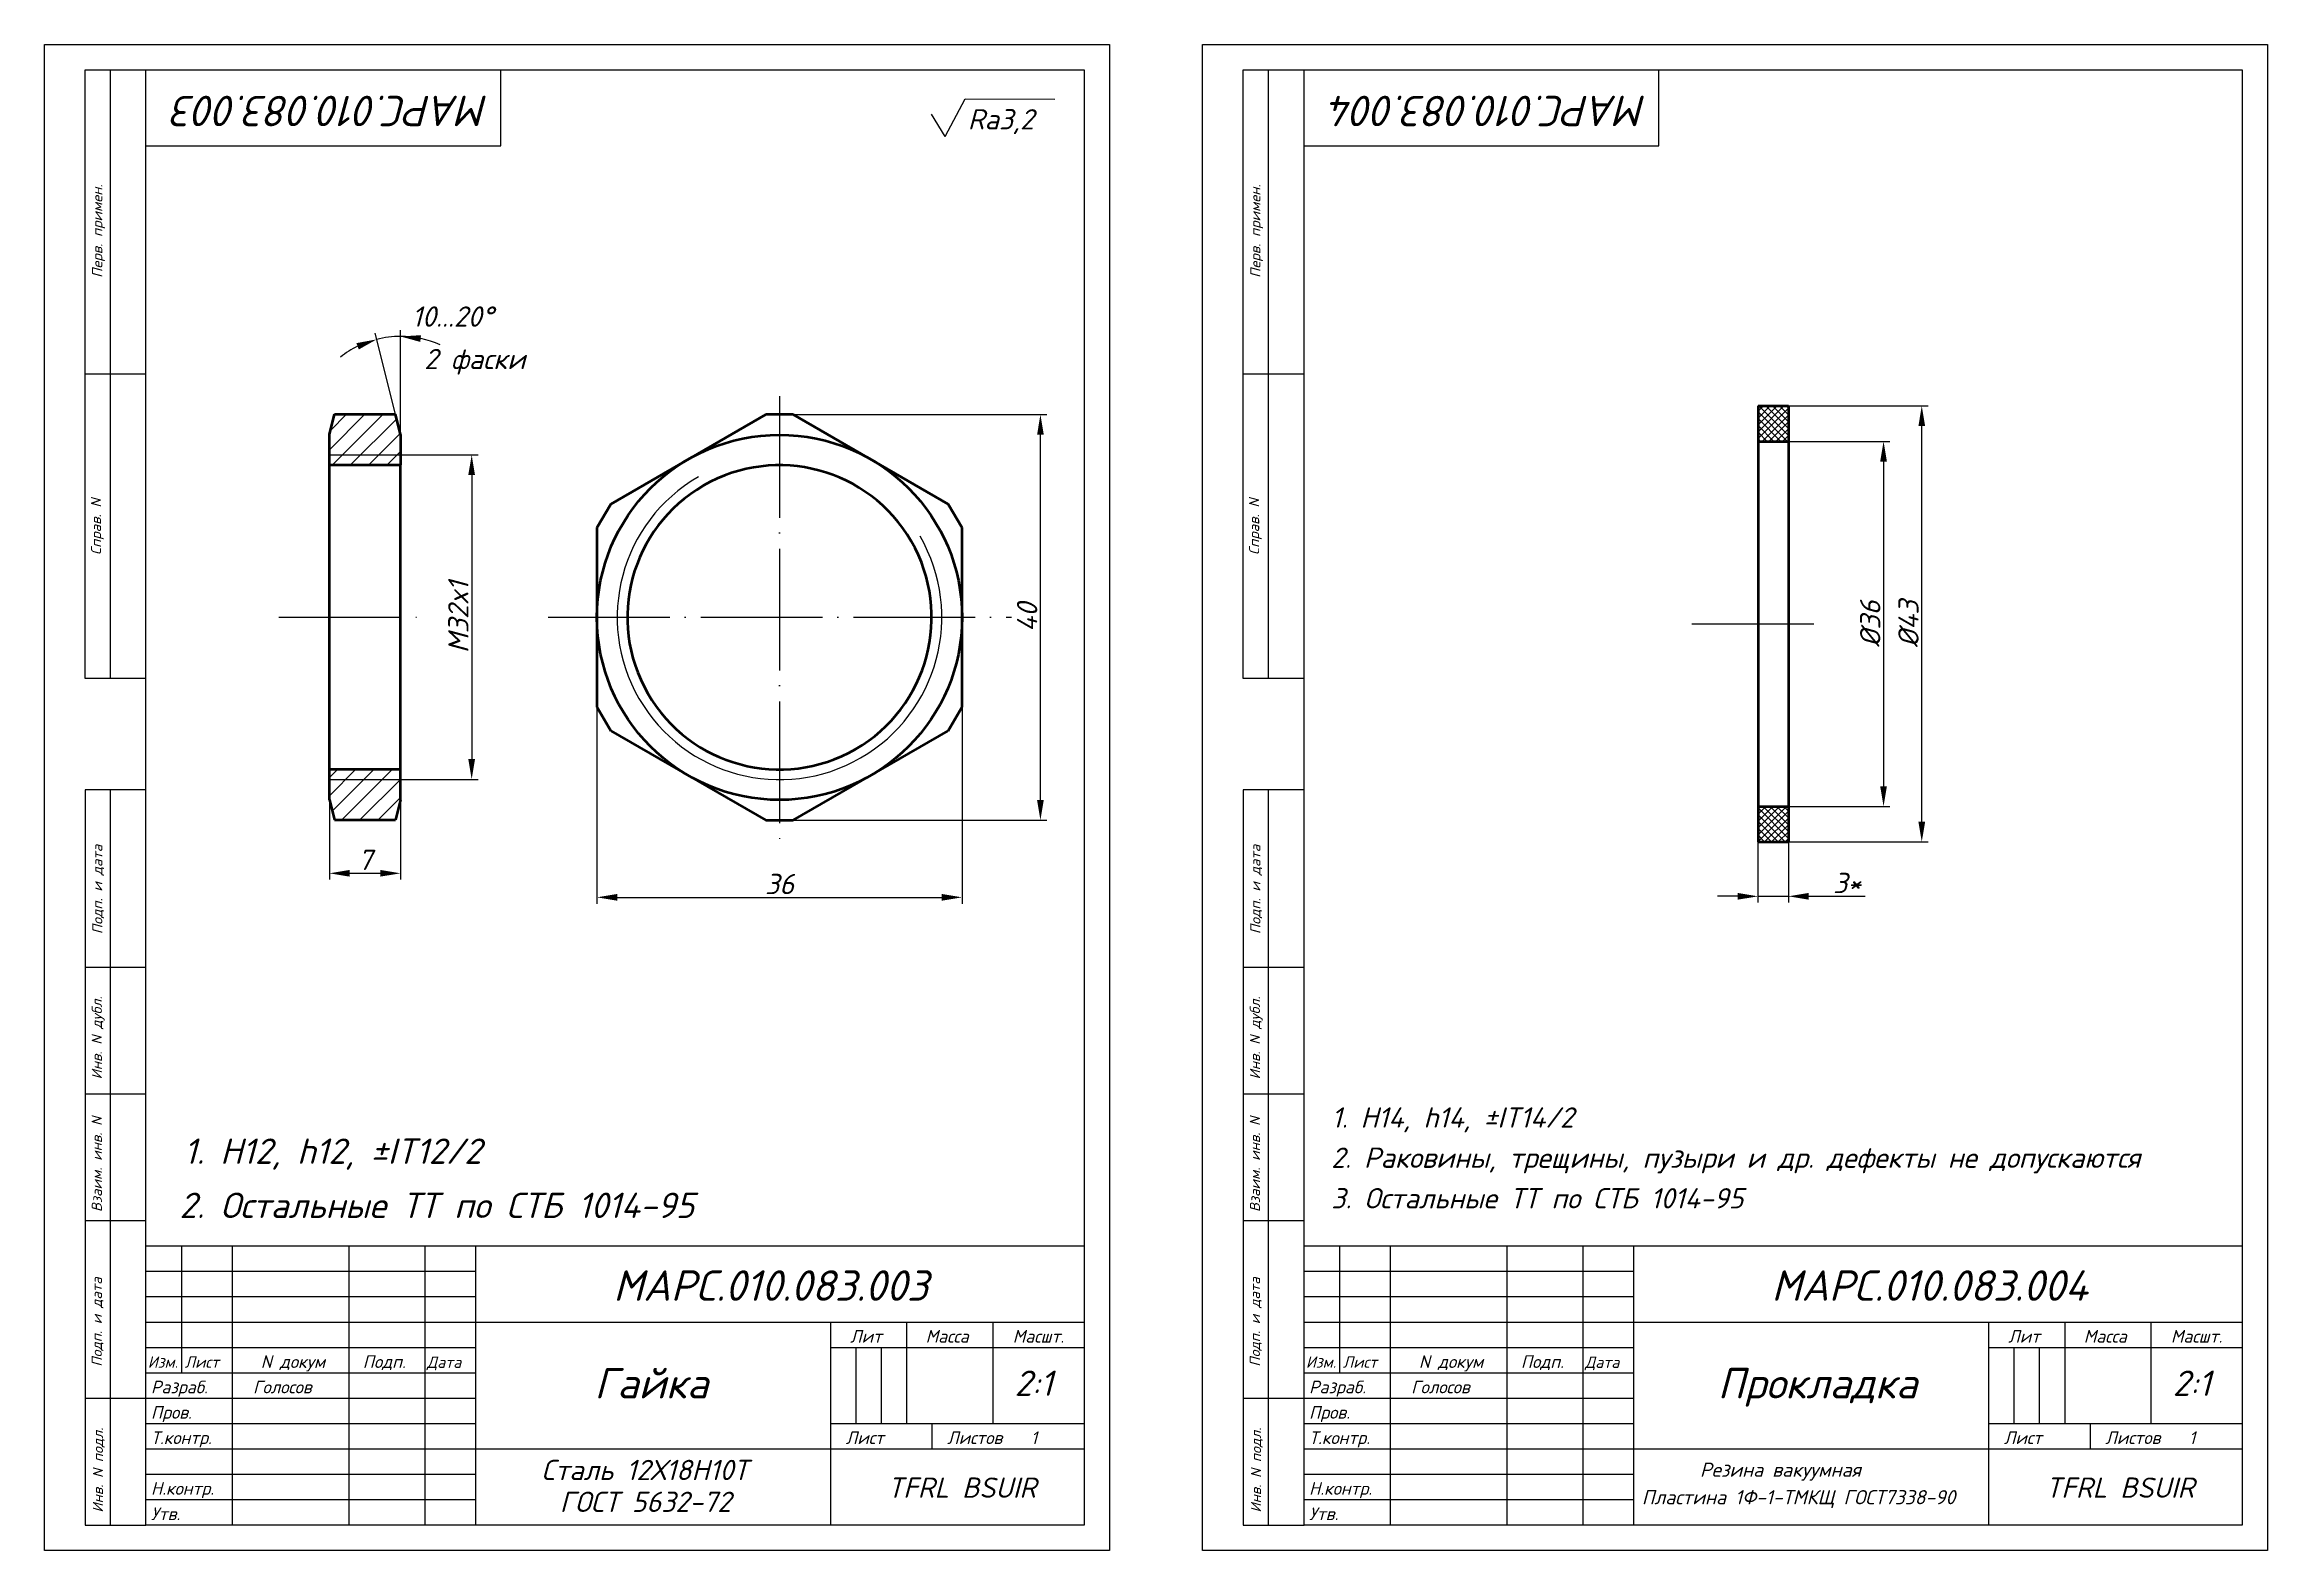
# Model space of a CAD drawing. Header units: millimetres. Extents: x -5427 to 3670, y -5891 to 948.
# Drawn here: x 2085.5 to 2523.9, y -3544.2 to -3247.2 of the extents above; entities that cross this region are included whole.
import ezdxf
from ezdxf.enums import TextEntityAlignment as Align

# ---------------------------------------------------------------- set-up
doc = ezdxf.new("R2010")
doc.units = ezdxf.units.MM
doc.header["$MEASUREMENT"] = 0
doc.linetypes.add('ACAD_ISO04W100', pattern=[30, 24, -3, 0, -3])
doc.layers.add('оси', color=1, linetype='ACAD_ISO04W100')
doc.layers.add('Толстые', color=7, linetype='Continuous', lineweight=50)
doc.layers.add('Тонкие', color=140, linetype='Continuous', lineweight=25)
doc.styles.get("Standard").update_dxf_attribs({"font": 'isocpeui.ttf'})
doc.styles.add('Для рамки', font='simplex.shx', dxfattribs={"oblique": 15, "height": 4})
doc.dimstyles.new('ISO-25', dxfattribs={"dimtxt": 4, "dimasz": 4, "dimexe": 1.25, "dimexo": 0, "dimtad": 1, "dimtxsty": 'Standard', "dimcen": 2.5, "dimadec": 0, "dimazin": 0, "dimtfac": 1, "dimtmove": 0, "dimatfit": 3, "dimfxl": 1, "dimarcsym": 0})

msp = doc.modelspace()

# ---------------------------------------------------------------- texts
at = {"layer": 'Тонкие'}
for s, p in [('МАРС.010.083.003', (2173.213, -3257.293)), ('МАРС.010.083.004', (2401.581, -3257.293))]:
    msp.add_text(s, height=6, rotation=180, dxfattribs=at).set_placement(p)
for s, height, p in [('Ra3,2', 4, (2267.572, -3263.935)), ('10...20%%d', 4, (2157.94, -3302.835)), ('2 фаски', 4, (2160.361, -3311.21)), ('1. H14, h14, %%pIT14/2', 4, (2339.298, -3460.784)), ('1. H12, h12, %%pIT12/2', 5, (2113.003, -3467.923)), ('2. Раковины, трещины, пузыри и др. дефекты не допускаются', 4, (2339.211, -3468.713)), ('2. Остальные ТТ по СТБ 1014-95', 5, (2112.104, -3478.603)), ('3. Остальные ТТ по СТБ 1014-95', 4, (2339.211, -3476.713)), ('МАРС.010.083.003', 6, (2197.662, -3494.924)), ('МАРС.010.083.004', 6, (2426.03, -3494.924)), ('Изм.', 2.25, (2105.866, -3508.137)), ('Лист', 2.25, (2113.153, -3508.137)), ('Дата', 2.25, (2160.902, -3508.167)), ('Изм.', 2.25, (2334.234, -3508.137)), ('Лист', 2.25, (2341.521, -3508.137)), ('Дата', 2.25, (2389.27, -3508.167)), ('Разраб.', 2.5, (2106.498, -3513.182)), ('Голосов', 2.5, (2126.627, -3513.182)), ('Гайка', 6, (2193.934, -3514.188)), ('2:1', 5, (2276.785, -3513.679)), ('Разраб.', 2.5, (2334.866, -3513.182)), ('Голосов', 2.5, (2354.995, -3513.182)), ('Прокладка', 6, (2415.431, -3514.188)), ('2:1', 5, (2505.153, -3513.679)), ('Пров.', 2.5, (2106.498, -3518.182)), ('Пров.', 2.5, (2334.866, -3518.182)), ('Т.контр.', 2.5, (2106.498, -3523.182)), ('Лист', 2.5, (2243.498, -3523.182)), ('Листов', 2.5, (2263.498, -3523.182)), ('1', 2.5, (2280.012, -3523.182)), ('Т.контр.', 2.5, (2334.866, -3523.182)), ('Лист', 2.5, (2471.866, -3523.182)), ('Листов', 2.5, (2491.866, -3523.182)), ('1', 2.5, (2508.38, -3523.182)), ('Сталь 12Х18Н10Т', 4, (2183.497, -3530.291)), ('Резина вакуумная', 2.8, (2411.941, -3529.643)), ('Н.контр.', 2.5, (2106.498, -3533.182)), ('ГОСТ 5632-72', 4, (2187.104, -3536.572)), ('TFRL BSUIR', 4, (2251.672, -3533.777)), ('Н.контр.', 2.5, (2334.866, -3533.182)), ('Пластина 1Ф-1-ТМКЩ ГОСТ7338-90', 2.8, (2400.483, -3535.063)), ('TFRL BSUIR', 4, (2480.04, -3533.777)), ('Утв.', 2.5, (2106.498, -3538.182)), ('Утв.', 2.5, (2334.866, -3538.182))]:
    msp.add_text(s, height=height, dxfattribs=at).set_placement(p)
at = {"layer": 'Тонкие', "linetype": 'Continuous', "style": 'Для рамки', "oblique": 15}
for s, p in [('Перв. примен.', (2096.903, -3293.209)), ('Перв. примен.', (2325.271, -3293.209)), ('Справ. N', (2096.659, -3347.844)), ('Справ. N', (2325.027, -3347.844)), ('Подп. и дата', (2096.919, -3422.623)), ('Подп. и дата', (2325.287, -3422.623)), ('Инв. N дубл.', (2096.821, -3451.263)), ('Инв. N дубл.', (2325.189, -3451.263)), ('Взаим. инв. N', (2096.821, -3477.425)), ('Взаим. инв. N', (2325.189, -3477.425)), ('Подп. и дата', (2096.821, -3507.925)), ('Подп. и дата', (2325.189, -3507.925)), ('Инв. N подл.', (2097.046, -3536.696)), ('Инв. N подл.', (2325.414, -3536.696))]:
    msp.add_text(s, height=2, rotation=90, dxfattribs=at).set_placement(p)
at = {"layer": 'Тонкие'}
for s, p in [('Лит', (2247.498, -3503.182)), ('Масса', (2263.498, -3503.182)), ('Масшт.', (2281.498, -3503.182)), ('Лит', (2475.866, -3503.182)), ('Масса', (2491.866, -3503.182)), ('Масшт.', (2509.866, -3503.182)), ('N докум', (2134.498, -3508.182)), ('Подп.', (2152.498, -3508.182)), ('N докум', (2362.866, -3508.182)), ('Подп.', (2380.866, -3508.182))]:
    msp.add_text(s, height=2.5, dxfattribs=at).set_placement(p, align=Align.CENTER)

# ---------------------------------------------------------------- blocks, each defined once
blk = doc.blocks.new('*D140')
at = {"layer": 'Defpoints', "color": 0, "transparency": 16777216}
for p in [(2155.7, -3328.11), (2155.7, -3392.11), (2169.74, -3392.11)]:
    blk.add_point(p, dxfattribs=at)
at = {"layer": 'Тонкие', "color": 0, "lineweight": -2, "transparency": 16777216}
for p, q in [((2155.7, -3328.11), (2170.99, -3328.11)), ((2169.74, -3332.11), (2169.74, -3388.11)), ((2155.7, -3392.11), (2170.99, -3392.11))]:
    blk.add_line(p, q, dxfattribs=at)
at = {"layer": 'Тонкие', "color": 0, "transparency": 16777216}
for points in [[(2169.07, -3332.11), (2170.4, -3332.11), (2169.74, -3328.11)], [(2169.07, -3388.11), (2170.4, -3388.11), (2169.74, -3392.11)]]:
    blk.add_solid(points, dxfattribs=at)
at = {"layer": 'Тонкие', "color": 0, "transparency": 16777216, "insert": (2167.11, -3360.11), "char_height": 4, "attachment_point": 5, "rotation": 90}
blk.add_mtext('M32x1', dxfattribs=at)
blk = doc.blocks.new('*D141')
at = {"layer": 'Defpoints', "color": 0, "transparency": 16777216}
for p in [(2194.44, -3377.8), (2266.44, -3377.8), (2266.44, -3415.37)]:
    blk.add_point(p, dxfattribs=at)
at = {"layer": 'Тонкие', "color": 0, "lineweight": -2, "transparency": 16777216}
for p, q in [((2194.44, -3377.8), (2194.44, -3416.62)), ((2266.44, -3377.8), (2266.44, -3416.62)), ((2198.44, -3415.37), (2262.44, -3415.37))]:
    blk.add_line(p, q, dxfattribs=at)
at = {"layer": 'Тонкие', "color": 0, "transparency": 16777216}
for points in [[(2198.44, -3414.7), (2198.44, -3416.03), (2194.44, -3415.37)], [(2262.44, -3414.7), (2262.44, -3416.03), (2266.44, -3415.37)]]:
    blk.add_solid(points, dxfattribs=at)
at = {"layer": 'Тонкие', "color": 0, "transparency": 16777216, "insert": (2230.44, -3412.74), "char_height": 4, "attachment_point": 5}
blk.add_mtext('36', dxfattribs=at)
blk = doc.blocks.new('*D142')
at = {"layer": 'Defpoints', "color": 0, "transparency": 16777216}
for p in [(2233.16, -3320.16), (2281.89, -3320.16), (2233.16, -3400.16)]:
    blk.add_point(p, dxfattribs=at)
at = {"layer": 'Тонкие', "color": 0, "lineweight": -2, "transparency": 16777216}
for p, q in [((2233.16, -3320.16), (2283.14, -3320.16)), ((2281.89, -3396.16), (2281.89, -3324.16)), ((2233.16, -3400.16), (2283.14, -3400.16))]:
    blk.add_line(p, q, dxfattribs=at)
at = {"layer": 'Тонкие', "color": 0, "transparency": 16777216}
for points in [[(2281.23, -3324.16), (2282.56, -3324.16), (2281.89, -3320.16)], [(2281.23, -3396.16), (2282.56, -3396.16), (2281.89, -3400.16)]]:
    blk.add_solid(points, dxfattribs=at)
at = {"layer": 'Тонкие', "color": 0, "transparency": 16777216, "insert": (2279.27, -3360.16), "char_height": 4, "attachment_point": 5, "rotation": 90}
blk.add_mtext('40', dxfattribs=at)
blk = doc.blocks.new('*D143')
at = {"layer": 'Defpoints', "color": 0, "transparency": 16777216}
for p in [(2141.7, -3396.11), (2155.7, -3396.11), (2155.7, -3410.63)]:
    blk.add_point(p, dxfattribs=at)
at = {"layer": 'Тонкие', "color": 0, "lineweight": -2, "transparency": 16777216}
for p, q in [((2141.7, -3396.11), (2141.7, -3411.88)), ((2155.7, -3396.11), (2155.7, -3411.88)), ((2145.7, -3410.63), (2151.7, -3410.63))]:
    blk.add_line(p, q, dxfattribs=at)
at = {"layer": 'Тонкие', "color": 0, "transparency": 16777216}
for points in [[(2145.7, -3409.96), (2145.7, -3411.29), (2141.7, -3410.63)], [(2151.7, -3409.96), (2151.7, -3411.29), (2155.7, -3410.63)]]:
    blk.add_solid(points, dxfattribs=at)
at = {"layer": 'Тонкие', "color": 0, "transparency": 16777216, "insert": (2148.7, -3407.98), "char_height": 4, "attachment_point": 5}
blk.add_mtext('7', dxfattribs=at)
blk = doc.blocks.new('*D165')
at = {"layer": 'Defpoints', "color": 0, "transparency": 16777216}
for p in [(2429.39, -3325.45), (2429.39, -3397.45), (2448.15, -3397.45)]:
    blk.add_point(p, dxfattribs=at)
at = {"layer": 'Тонкие', "color": 0, "lineweight": -2, "transparency": 16777216}
for p, q in [((2429.39, -3325.45), (2449.4, -3325.45)), ((2448.15, -3329.45), (2448.15, -3393.45)), ((2429.39, -3397.45), (2449.4, -3397.45))]:
    blk.add_line(p, q, dxfattribs=at)
at = {"layer": 'Тонкие', "color": 0, "transparency": 16777216}
for points in [[(2447.48, -3329.45), (2448.81, -3329.45), (2448.15, -3325.45)], [(2447.48, -3393.45), (2448.81, -3393.45), (2448.15, -3397.45)]]:
    blk.add_solid(points, dxfattribs=at)
at = {"layer": 'Тонкие', "color": 0, "transparency": 16777216, "insert": (2445.52, -3361.45), "char_height": 4, "attachment_point": 5, "rotation": 90}
blk.add_mtext('%%c36', dxfattribs=at)
blk = doc.blocks.new('*D166')
at = {"layer": 'Defpoints', "color": 0, "transparency": 16777216}
for p in [(2429.39, -3318.45), (2455.68, -3318.45), (2429.39, -3404.45)]:
    blk.add_point(p, dxfattribs=at)
at = {"layer": 'Тонкие', "color": 0, "lineweight": -2, "transparency": 16777216}
for p, q in [((2429.39, -3318.45), (2456.93, -3318.45)), ((2455.68, -3400.45), (2455.68, -3322.45)), ((2429.39, -3404.45), (2456.93, -3404.45))]:
    blk.add_line(p, q, dxfattribs=at)
at = {"layer": 'Тонкие', "color": 0, "transparency": 16777216}
for points in [[(2455.02, -3322.45), (2456.35, -3322.45), (2455.68, -3318.45)], [(2455.02, -3400.45), (2456.35, -3400.45), (2455.68, -3404.45)]]:
    blk.add_solid(points, dxfattribs=at)
at = {"layer": 'Тонкие', "color": 0, "transparency": 16777216, "insert": (2453.06, -3361.45), "char_height": 4, "attachment_point": 5, "rotation": 90}
blk.add_mtext('%%c43', dxfattribs=at)
blk = doc.blocks.new('*D167')
at = {"layer": 'Defpoints', "color": 0, "transparency": 16777216}
for p in [(2423.39, -3404.45), (2429.39, -3404.45), (2429.39, -3415.17)]:
    blk.add_point(p, dxfattribs=at)
at = {"layer": 'Тонкие', "color": 0, "lineweight": -2, "transparency": 16777216}
for p, q in [((2423.39, -3404.45), (2423.39, -3416.42)), ((2429.39, -3404.45), (2429.39, -3416.42)), ((2419.39, -3415.17), (2415.39, -3415.17)), ((2423.39, -3415.17), (2429.39, -3415.17)), ((2433.39, -3415.17), (2444.53, -3415.17))]:
    blk.add_line(p, q, dxfattribs=at)
at = {"layer": 'Тонкие', "color": 0, "transparency": 16777216}
for points in [[(2419.39, -3414.5), (2419.39, -3415.83), (2423.39, -3415.17)], [(2433.39, -3414.5), (2433.39, -3415.83), (2429.39, -3415.17)]]:
    blk.add_solid(points, dxfattribs=at)
at = {"layer": 'Тонкие', "color": 0, "transparency": 16777216, "insert": (2440.96, -3412.54), "char_height": 4, "attachment_point": 5}
blk.add_mtext('3*', dxfattribs=at)

# ---------------------------------------------------------------- dimensions: what is measured, and where the dimension line sits
at = {"layer": 'Тонкие'}
for base, p1, p2, text, picture, middle in [((2281.894, -3320.157), (2233.162, -3400.157), (2233.162, -3320.157), '40', '*D142', (2279.269, -3360.157)), ((2455.683, -3318.446), (2429.393, -3404.446), (2429.393, -3318.446), '%%c43', '*D166', (2453.058, -3361.446)), ((2448.145, -3397.446), (2429.393, -3325.446), (2429.393, -3397.446), '%%c36', '*D165', (2445.52, -3361.446)), ((2169.736, -3392.111), (2155.698, -3328.111), (2155.698, -3392.111), 'M32x1', '*D140', (2167.111, -3360.111))]:
    dim = msp.add_linear_dim(base=base, p1=p1, p2=p2, angle=90, text=text, dimstyle='ISO-25', dxfattribs=at)
    dim.commit()
    dim.dimension.update_dxf_attribs({"geometry": picture, "text_midpoint": middle})
dim = msp.add_aligned_dim(p1=(2194.444, -3377.804), p2=(2266.444, -3377.804), distance=-37.564, text='36', dimstyle='ISO-25', dxfattribs=at)
dim.commit()
dim.dimension.update_dxf_attribs({"geometry": '*D141', "text_midpoint": (2230.444, -3412.742)})
for base, p1, p2, text, picture, middle in [((2155.698, -3410.627), (2141.698, -3396.111), (2155.698, -3396.111), '7', '*D143', (2148.698, -3407.977)), ((2429.393, -3415.166), (2423.393, -3404.446), (2429.393, -3404.446), '3*', '*D167', (2440.96, -3412.541))]:
    dim = msp.add_linear_dim(base=base, p1=p1, p2=p2, text=text, dimstyle='ISO-25', dxfattribs=at)
    dim.commit()
    dim.dimension.update_dxf_attribs({"geometry": picture, "text_midpoint": middle})

# ---------------------------------------------------------------- hatches: boundary and pattern name
at = {"layer": 'Тонкие'}
h = msp.add_hatch(dxfattribs=at)
h.set_pattern_fill('ANSI31', color=256, scale=0.8, angle=180, style=0)
h.set_pattern_definition([(225, (164.8254, -10469.406), (1.7960512, -1.7960512), [])])
h.paths.add_polyline_path([(2141.698, -3392.111), (2141.698, -3396.111), (2142.698, -3400.111), (2154.698, -3400.111), (2155.698, -3396.111), (2155.698, -3392.111)])
h.paths.add_polyline_path([(2141.698, -3390.111), (2141.698, -3392.111), (2155.698, -3392.111), (2155.698, -3390.111)])
h.paths.add_polyline_path([(2141.698, -3328.111), (2141.698, -3330.111), (2155.698, -3330.111), (2155.698, -3328.111)])
h.paths.add_polyline_path([(2155.698, -3328.111), (2155.698, -3324.111), (2154.698, -3320.111), (2142.698, -3320.111), (2141.698, -3324.111), (2141.698, -3328.111)])
h = msp.add_hatch(dxfattribs=at)
h.set_pattern_fill('ANSI37', color=256, scale=0.3, angle=90, style=0)
h.set_pattern_definition([(135, (22.2454, -1295.6481), (-0.6735192, -0.6735192), []), (225, (22.2454, -1295.6481), (0.6735192, -0.6735192), [])])
h.paths.add_polyline_path([(2423.393, -3325.446), (2429.393, -3325.446), (2429.393, -3318.446), (2423.393, -3318.446)])
h.paths.add_polyline_path([(2423.393, -3397.446), (2423.393, -3404.446), (2429.393, -3404.446), (2429.393, -3397.446)])

# ---------------------------------------------------------------- linework, layer by layer
for p, q in [((2085.498, -3544.182), (2085.498, -3247.182)), ((2085.498, -3247.182), (2295.498, -3247.182)), ((2295.498, -3247.182), (2295.498, -3544.182)), ((2313.866, -3544.182), (2313.866, -3247.182)), ((2313.866, -3247.182), (2523.866, -3247.182)), ((2523.866, -3247.182), (2523.866, -3544.182)), ((2093.498, -3372.182), (2093.498, -3252.182)), ((2093.498, -3252.182), (2105.498, -3252.182)), ((2098.498, -3372.182), (2098.498, -3252.182)), ((2105.498, -3539.182), (2105.498, -3252.182)), ((2105.498, -3252.182), (2290.498, -3252.182)), ((2175.498, -3267.182), (2175.498, -3252.182)), ((2290.498, -3252.182), (2290.498, -3539.182)), ((2321.866, -3372.182), (2321.866, -3252.182)), ((2321.866, -3252.182), (2333.866, -3252.182)), ((2326.866, -3372.182), (2326.866, -3252.182)), ((2333.866, -3539.182), (2333.866, -3252.182)), ((2333.866, -3252.182), (2518.866, -3252.182)), ((2403.866, -3267.182), (2403.866, -3252.182)), ((2518.866, -3252.182), (2518.866, -3539.182)), ((2105.498, -3267.182), (2175.498, -3267.182)), ((2333.866, -3267.182), (2403.866, -3267.182)), ((2105.498, -3312.182), (2093.498, -3312.182)), ((2333.866, -3312.182), (2321.866, -3312.182)), ((2105.498, -3372.182), (2093.498, -3372.182)), ((2333.866, -3372.182), (2321.866, -3372.182)), ((2093.498, -3394.182), (2093.498, -3539.182)), ((2105.498, -3394.182), (2093.498, -3394.182)), ((2098.498, -3539.182), (2098.498, -3394.182)), ((2321.866, -3394.182), (2321.866, -3539.182)), ((2333.866, -3394.182), (2321.866, -3394.182)), ((2326.866, -3539.182), (2326.866, -3394.182)), ((2105.498, -3429.182), (2093.498, -3429.182)), ((2333.866, -3429.182), (2321.866, -3429.182)), ((2105.498, -3454.182), (2093.498, -3454.182)), ((2333.866, -3454.182), (2321.866, -3454.182)), ((2105.498, -3479.182), (2093.498, -3479.182)), ((2333.866, -3479.182), (2321.866, -3479.182)), ((2290.498, -3484.182), (2105.498, -3484.182)), ((2112.498, -3484.182), (2112.498, -3509.182)), ((2112.498, -3484.182), (2112.498, -3509.182)), ((2122.498, -3484.182), (2122.498, -3539.182)), ((2122.498, -3484.182), (2122.498, -3539.182)), ((2145.498, -3484.182), (2145.498, -3539.182)), ((2145.498, -3484.182), (2145.498, -3539.182)), ((2160.498, -3484.182), (2160.498, -3539.182)), ((2160.498, -3484.182), (2160.498, -3539.182)), ((2170.498, -3484.182), (2170.498, -3539.182)), ((2170.498, -3484.182), (2170.498, -3539.182)), ((2518.866, -3484.182), (2333.866, -3484.182)), ((2340.866, -3484.182), (2340.866, -3509.182)), ((2340.866, -3484.182), (2340.866, -3509.182)), ((2350.866, -3484.182), (2350.866, -3539.182)), ((2350.866, -3484.182), (2350.866, -3539.182)), ((2373.866, -3484.182), (2373.866, -3539.182)), ((2373.866, -3484.182), (2373.866, -3539.182)), ((2388.866, -3484.182), (2388.866, -3539.182)), ((2388.866, -3484.182), (2388.866, -3539.182)), ((2398.866, -3484.182), (2398.866, -3539.182)), ((2398.866, -3484.182), (2398.866, -3539.182)), ((2290.498, -3499.182), (2170.498, -3499.182)), ((2240.498, -3499.182), (2240.498, -3539.182)), ((2240.498, -3499.182), (2240.498, -3539.182)), ((2255.498, -3499.182), (2255.498, -3519.182)), ((2255.498, -3499.182), (2255.498, -3519.182)), ((2272.498, -3499.182), (2272.498, -3519.182)), ((2272.498, -3499.182), (2272.498, -3519.182)), ((2518.866, -3499.182), (2398.866, -3499.182)), ((2468.866, -3499.182), (2468.866, -3539.182)), ((2468.866, -3499.182), (2468.866, -3539.182)), ((2483.866, -3499.182), (2483.866, -3519.182)), ((2483.866, -3499.182), (2483.866, -3519.182)), ((2500.866, -3499.182), (2500.866, -3519.182)), ((2500.866, -3499.182), (2500.866, -3519.182)), ((2170.498, -3504.182), (2105.498, -3504.182)), ((2290.498, -3504.182), (2240.498, -3504.182)), ((2398.866, -3504.182), (2333.866, -3504.182)), ((2518.866, -3504.182), (2468.866, -3504.182)), ((2170.498, -3509.182), (2105.498, -3509.182)), ((2170.498, -3509.182), (2105.498, -3509.182)), ((2398.866, -3509.182), (2333.866, -3509.182)), ((2398.866, -3509.182), (2333.866, -3509.182)), ((2105.498, -3514.182), (2093.498, -3514.182)), ((2333.866, -3514.182), (2321.866, -3514.182)), ((2290.498, -3519.182), (2240.498, -3519.182)), ((2290.498, -3519.182), (2240.498, -3519.182)), ((2260.498, -3519.182), (2260.498, -3524.182)), ((2260.498, -3519.182), (2260.498, -3524.182)), ((2518.866, -3519.182), (2468.866, -3519.182)), ((2518.866, -3519.182), (2468.866, -3519.182)), ((2488.866, -3519.182), (2488.866, -3524.182)), ((2488.866, -3519.182), (2488.866, -3524.182)), ((2290.498, -3524.182), (2170.498, -3524.182)), ((2290.498, -3524.182), (2170.498, -3524.182)), ((2518.866, -3524.182), (2398.866, -3524.182)), ((2518.866, -3524.182), (2398.866, -3524.182)), ((2093.498, -3539.182), (2105.498, -3539.182)), ((2290.498, -3539.182), (2105.498, -3539.182)), ((2321.866, -3539.182), (2333.866, -3539.182)), ((2518.866, -3539.182), (2333.866, -3539.182)), ((2295.498, -3544.182), (2085.498, -3544.182)), ((2523.866, -3544.182), (2313.866, -3544.182))]:
    msp.add_line(p, q)
at = {"layer": 'оси'}
for p, q in [((2230.431, -3316.521), (2230.431, -3404.167)), ((2131.739, -3360.111), (2161.048, -3360.111)), ((2184.835, -3360.111), (2276.215, -3360.111)), ((2410.375, -3361.446), (2435.2, -3361.446))]:
    msp.add_line(p, q, dxfattribs=at)
at = {"layer": 'Толстые'}
for p, q in [((2141.698, -3324.111), (2142.698, -3320.111)), ((2142.698, -3320.111), (2154.698, -3320.111)), ((2155.698, -3324.111), (2154.698, -3320.111)), ((2233.162, -3320.157), (2227.726, -3320.157)), ((2423.393, -3318.446), (2423.393, -3404.446)), ((2423.393, -3318.446), (2429.393, -3318.446)), ((2429.393, -3318.446), (2429.393, -3404.446)), ((2141.698, -3330.111), (2141.698, -3324.111)), ((2155.698, -3324.111), (2155.698, -3330.111)), ((2423.393, -3325.446), (2429.393, -3325.446)), ((2141.698, -3396.111), (2141.698, -3330.111)), ((2141.698, -3330.111), (2155.698, -3330.111)), ((2155.698, -3396.111), (2155.698, -3330.111)), ((2197.162, -3337.804), (2194.444, -3342.511)), ((2266.444, -3342.511), (2263.726, -3337.804)), ((2194.444, -3377.804), (2197.162, -3382.511)), ((2263.726, -3382.511), (2266.444, -3377.804)), ((2141.698, -3390.111), (2155.698, -3390.111)), ((2141.698, -3396.111), (2142.698, -3400.111)), ((2155.698, -3396.111), (2154.698, -3400.111)), ((2142.698, -3400.111), (2154.698, -3400.111)), ((2227.726, -3400.157), (2233.162, -3400.157)), ((2423.393, -3397.446), (2429.393, -3397.446)), ((2423.393, -3404.446), (2429.393, -3404.446))]:
    msp.add_line(p, q, dxfattribs=at)
for points in [[(2227.726, -3320.157), (2197.162, -3337.804)], [(2263.726, -3337.804), (2233.162, -3320.157)], [(2194.444, -3342.511), (2194.444, -3377.804)], [(2266.444, -3377.804), (2266.444, -3342.511)], [(2197.162, -3382.511), (2227.726, -3400.157)], [(2233.162, -3400.157), (2263.726, -3382.511)]]:
    msp.add_lwpolyline(points, dxfattribs=at)
msp.add_circle((2230.444, -3360.157), 36, dxfattribs=at)
for start, end in [(30, 120), (120, 30)]:
    msp.add_arc((2230.444, -3360.157), 30, start, end, dxfattribs=at)
at = {"layer": 'Тонкие'}
for p, q in [((2263.111, -3265.361), (2260.385, -3260.906)), ((2263.111, -3265.361), (2267.075, -3257.936)), ((2267.075, -3257.936), (2284.741, -3257.941)), ((2154.698, -3320.111), (2150.702, -3304.128)), ((2155.698, -3324.111), (2155.698, -3303.513)), ((2141.698, -3328.111), (2155.698, -3328.111)), ((2141.698, -3392.111), (2155.698, -3392.111)), ((2170.498, -3489.182), (2105.498, -3489.182)), ((2398.866, -3489.182), (2333.866, -3489.182)), ((2170.498, -3494.182), (2105.498, -3494.182)), ((2398.866, -3494.182), (2333.866, -3494.182)), ((2170.498, -3499.182), (2105.498, -3499.182)), ((2398.866, -3499.182), (2333.866, -3499.182)), ((2245.498, -3504.182), (2245.498, -3519.182)), ((2245.498, -3504.182), (2245.498, -3519.182)), ((2250.498, -3504.182), (2250.498, -3519.182)), ((2250.498, -3504.182), (2250.498, -3519.182)), ((2473.866, -3504.182), (2473.866, -3519.182)), ((2473.866, -3504.182), (2473.866, -3519.182)), ((2478.866, -3504.182), (2478.866, -3519.182)), ((2478.866, -3504.182), (2478.866, -3519.182)), ((2170.498, -3514.182), (2105.498, -3514.182)), ((2170.498, -3514.182), (2105.498, -3514.182)), ((2398.866, -3514.182), (2333.866, -3514.182)), ((2398.866, -3514.182), (2333.866, -3514.182)), ((2170.498, -3519.182), (2105.498, -3519.182)), ((2170.498, -3519.182), (2105.498, -3519.182)), ((2398.866, -3519.182), (2333.866, -3519.182)), ((2398.866, -3519.182), (2333.866, -3519.182)), ((2170.498, -3524.182), (2105.498, -3524.182)), ((2170.498, -3524.182), (2105.498, -3524.182)), ((2398.866, -3524.182), (2333.866, -3524.182)), ((2398.866, -3524.182), (2333.866, -3524.182)), ((2170.498, -3529.182), (2105.498, -3529.182)), ((2170.498, -3529.182), (2105.498, -3529.182)), ((2398.866, -3529.182), (2333.866, -3529.182)), ((2398.866, -3529.182), (2333.866, -3529.182)), ((2170.498, -3534.182), (2105.498, -3534.182)), ((2170.498, -3534.182), (2105.498, -3534.182)), ((2398.866, -3534.182), (2333.866, -3534.182)), ((2398.866, -3534.182), (2333.866, -3534.182))]:
    msp.add_line(p, q, dxfattribs=at)
for centre, radius, start, end in [((2155.698, -3324.111), 19.347, 90, 104.03624), ((2155.698, -3324.111), 19.347, 66.1365, 90), ((2155.698, -3324.111), 19.347, 115.90314, 127.77003), ((2230.444, -3360.157), 32, 120, 30)]:
    msp.add_arc(centre, radius, start, end, dxfattribs=at)
for points in [[(2159.607, -3305.84), (2159.745, -3304.514), (2155.698, -3304.763)], [(2147.018, -3306.08), (2147.473, -3307.333), (2151.005, -3305.341)]]:
    msp.add_solid(points, dxfattribs=at)

msp.set_redraw_order([(e.dxf.handle, doc.entitydb.next_handle()) for e in msp.query("TEXT MTEXT ATTDEF DIMENSION ARC_DIMENSION")])  # texts and dimensions are drawn at this point

doc.saveas('drawing.dxf')
